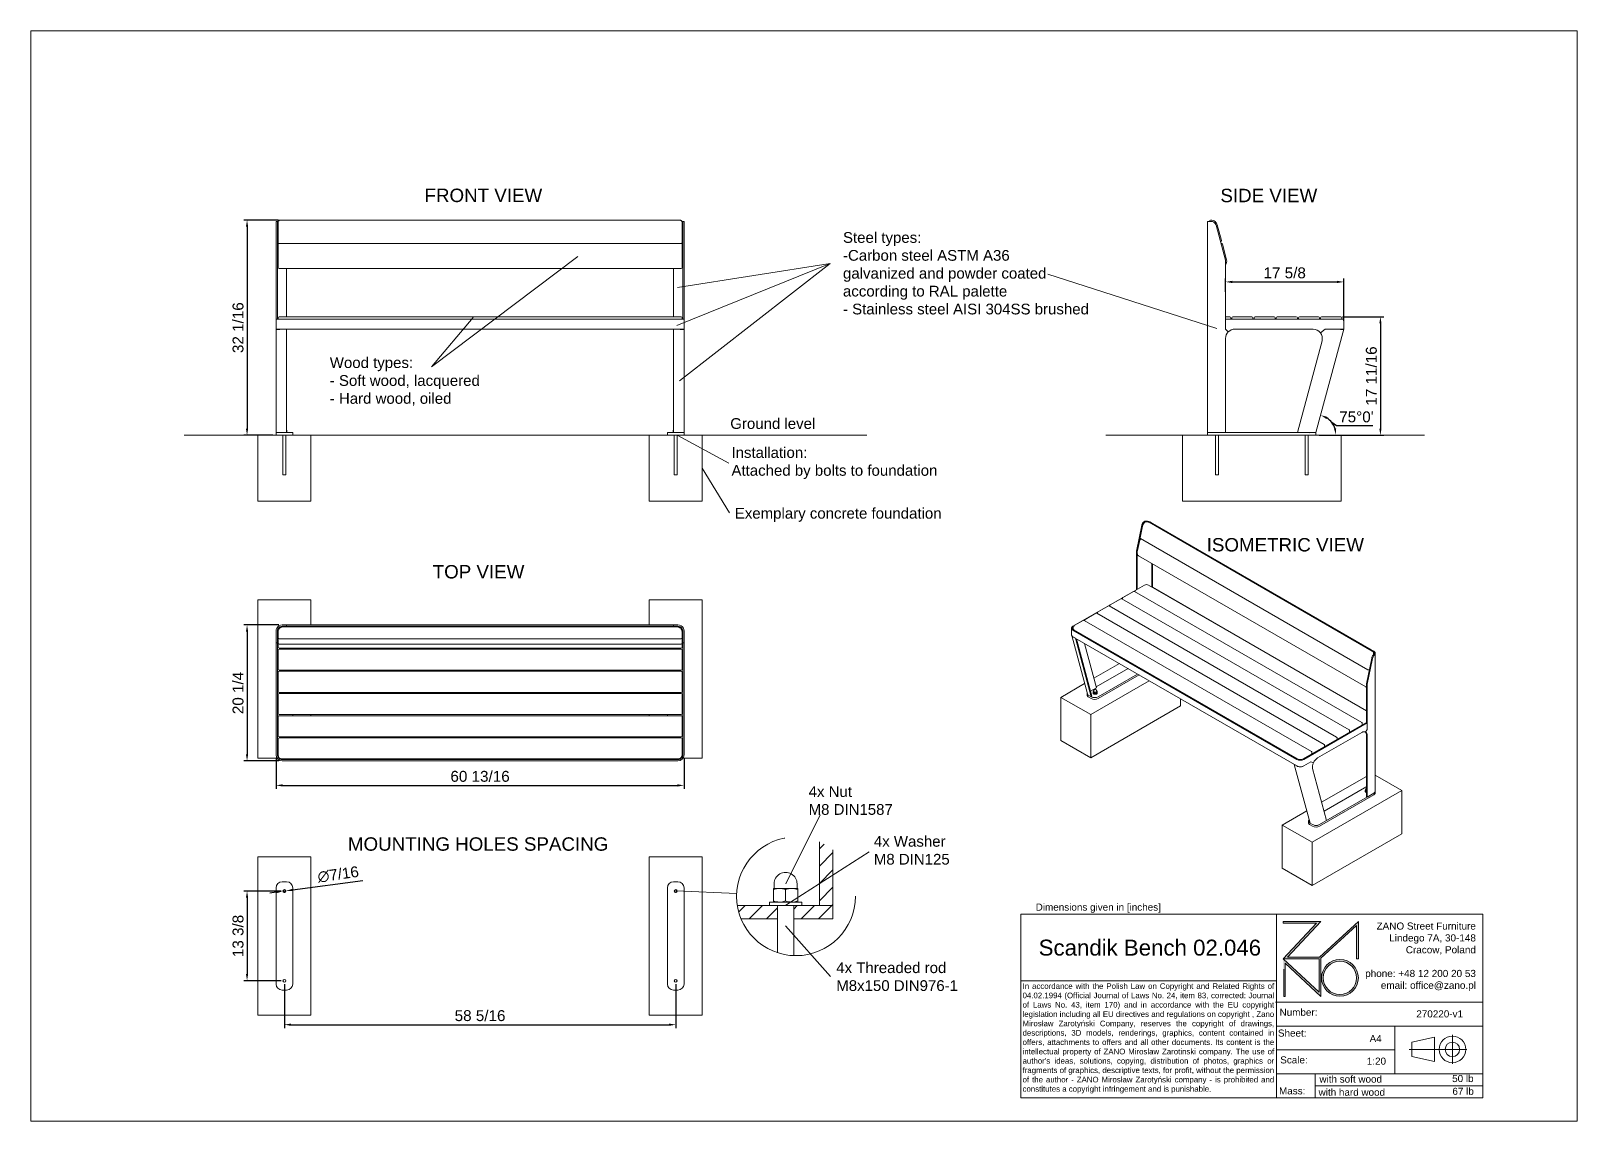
# Paper-space layout 'US' of a CAD drawing. Header units: inches. Extents: x -14.9 to -3.3, y -7.2 to 1.
# The model-space entities are those that its viewports show. They can reach past a viewport. Long polylines and large blocks are cut down to what shows.
import ezdxf

# ---------------------------------------------------------------- set-up
doc = ezdxf.new("R2010")
doc.units = ezdxf.units.IN
doc.linetypes.add('HIDDEN', pattern=[1.905, 1.27, -0.635])
for name, color, linetype, lineweight in [('ZANO_O', 10, 'Continuous', 0), ('ZANO_R', 7, 'Continuous', 0), ('ZANO_R_przerywana', 250, 'HIDDEN', 0), ('ZANO_W', 1, 'Continuous', 0)]:
    doc.layers.add(name, color=color, linetype=linetype, lineweight=lineweight)
doc.layers.add('ZANO_P', color=7, linetype='Continuous', lineweight=0, true_color=0xffffff)
doc.styles.get("Standard").update_dxf_attribs({"font": 'arial.ttf'})
doc.dimstyles.new('amerykanie', dxfattribs={"dimtxt": 50, "dimasz": 50, "dimexe": 0.5, "dimexo": 0.5, "dimgap": 1, "dimtad": 1, "dimdec": 0, "dimzin": 0, "dimlunit": 5, "dimtxsty": 'Standard', "dimcen": 0.09, "dimclrd": 1, "dimclre": 1, "dimclrt": 1, "dimazin": 0, "dimtfac": 1, "dimtdec": 0, "dimtmove": 0, "dimatfit": 3, "dimfxl": 1, "dimtzin": 0, "dimarcsym": 1})

psp = doc.layouts.new('US')

# ---------------------------------------------------------------- texts
at = {"layer": 'ZANO_O', "attachment_point": 1}
for s, insert, char_height, width in [('{\\fArial|b0|i0|c238|p34;FRONT VIEW}', (-11.933, -0.223), 0.1, 1.04774), ('{\\fArial|b0|i0|c238|p34;SIDE VIEW}', (-6.003, -0.224), 0.1, 1.0012), ('\\pxql;Steel types:\\P-Carbon steel ASTM A36\\Pgalvanized and powder coated\\Paccording to RAL palette\\P- Stainless steel AISI 304SS brushed', (-8.815, -0.547), 0.08, 1.93979), ('\\pxql;{\\fArial|b0|i0|c238|p34;Wood types:\\FARIALUNI.TTF|c238;\\P\\fArial|b0|i0|c238|p34;- Soft wood, lacquered\\FARIALUNI.TTF|c238;\\P\\fArial|b0|i0|c238|p34;- Hard wood, oiled}', (-12.639, -1.48), 0.08, 1.37907), ('{\\fArial|b0|i0|c238|p34;Ground level}', (-9.655, -1.934), 0.08, 0.78457), ('\\pxql;{\\fArial|b0|i0|c238|p34;Installation:\\FARIALUNI.TTF|c238;\\P\\fArial|b0|i0|c238|p34;Attached by bolts to foundation}', (-9.646, -2.15), 0.08, 1.81828), ('\\pxql;{\\fArial|b0|i0|c238|p34;Exemplary concrete foundation}', (-9.621, -2.603), 0.08, 1.68642), ('{\\fArial|b0|i0|c238|p34;ISOMETRIC VIEW}', (-6.105, -2.828), 0.1, 1.49258), ('{\\fArial|b0|i0|c238|p34;TOP VIEW}', (-11.872, -3.029), 0.1, 0.86231), ('4x Nut \\PM8 DIN1587', (-9.071, -4.678), 0.08, 0.89262), ('{\\fArial|b0|i0|c238|p34;MOUNTING HOLES SPACING}', (-12.504, -5.059), 0.1, 2.09064), ('4x Washer \\PM8 DIN125', (-8.585, -5.049), 0.08, 0.85429), ('4x Threaded rod \\PM8x150 DIN976-1', (-8.865, -5.991), 0.08, 1.01516)]:
    psp.add_mtext(s, dxfattribs=dict(at, insert=insert, char_height=char_height, width=width))
at = {"layer": 'ZANO_R', "attachment_point": 1}
for s, insert, char_height, width in [('{\\fArial|b0|i0|c238|p34;Dimensions given in [inches]}', (-7.379, -5.553), 0.05269, 1.79436), ('\\pxqr;{\\fArial|b0|i0|c238|p34;ZANO Street Furniture\\FARIALUNI.TTF|c238;\\P\\fArial|b0|i0|c238|p34;Lindego 7A, 30-148\\FARIALUNI.TTF|c238;\\P\\fArial|b0|i0|c238|p34;Cracow, Poland\\FARIALUNI.TTF|c238;\\P\\P\\fArial|b0|i0|c238|p34;phone: +48 12 200 20 53\\FARIALUNI.TTF|c238;\\P\\fArial|b0|i0|c238|p34;email: office@zano.pl}', (-5.149, -5.694), 0.05298, 1.04998), ('\\pxql;Scandik Bench 02.046^I', (-7.357, -5.822), 0.11856, 1.7443), ("\\pxqj;{\\fArial|b0|i0|c238|p34;In accordance with the Polish Law on Copyright and Related Rights of 04.02.1994 (Official Journal of Laws No. 24, item 83, corrected: Journal of Laws No. 43, item 170) and in accordance with the EU copyright legislation including all EU directives and regulations on copyright , Zano Mirosław Zarotyński Company, reserves the copyright of drawings, descriptions, 3D models, renderings, graphics, content contained in offers, attachments to offers and all other documents. Its content is the intellectual property of ZANO Miroslaw Zarotinski company. The use of author's ideas, solutions, copying, distribution of photos, graphics or fragments of graphics, descriptive texts, for profit, without the permission of the author - ZANO Mirosław Zarotyński company - is prohibited and constitutes a copyright infringement and is punishable.}", (-7.477, -6.147), 0.041822, 1.86937), ('{\\fArial|b0|i0|c238|p34;Number:}', (-5.562, -6.337), 0.05269, 0.35585), ('270220-v1', (-4.543, -6.349), 0.0527, 0.49653), ('{\\fArial|b0|i0|c238|p34;Sheet:}', (-5.574, -6.492), 0.05269, 254.32319), ('{\\fArial|b0|i0|c238|p34;A4}', (-4.891, -6.533), 0.05269, 0.18637), ('{\\fArial|b0|i0|c238|p34;Scale:}', (-5.557, -6.692), 0.05269, 254.32319), ('1:20', (-4.912, -6.701), 0.0527, 0.20756), ('{\\fArial|b0|i0|c238|p34;with soft wood}', (-5.265, -6.835), 0.05269, 1.21824), ('50 lb', (-4.276, -6.831), 0.0527, 0.22908), ('{\\fArial|b0|i0|c238|p34;Mass:}', (-5.566, -6.923), 0.05269, 254.32319), ('{\\fArial|b0|i0|c238|p34;with hard wood}', (-5.271, -6.933), 0.05269, 0.89713), ('67 lb', (-4.274, -6.926), 0.0527, 0.22731)]:
    psp.add_mtext(s, dxfattribs=dict(at, insert=insert, char_height=char_height, width=width))

msp = doc.modelspace()

# ---------------------------------------------------------------- blocks, each defined once
blk = doc.blocks.new('*D354')
at = {"layer": 'ZANO_W', "color": 1, "lineweight": -2}
for p, q in [((5.79, 125.21), (0.61, 125.21)), ((1.11, 124.21), (1.11, 94.12)), ((4.93, 93.12), (0.61, 93.12))]:
    blk.add_line(p, q, dxfattribs=at)
at = {"layer": 'ZANO_W', "color": 1}
for points in [[(1.27, 124.21), (0.94, 124.21), (1.11, 125.21)], [(0.94, 94.12), (1.27, 94.12), (1.11, 93.12)]]:
    blk.add_solid(points, dxfattribs=at)
at = {"layer": 'ZANO_W', "color": 1, "insert": (-0.23, 109.17), "char_height": 1.625, "attachment_point": 5, "rotation": 90}
blk.add_mtext('32 1/16', dxfattribs=at)
blk = doc.blocks.new('*D355')
at = {"layer": 'ZANO_W', "color": 1, "lineweight": -2}
for p, q in [((5.43, 44.97), (5.43, 40.42)), ((66.23, 44.97), (66.23, 40.42)), ((6.43, 40.92), (65.23, 40.92))]:
    blk.add_line(p, q, dxfattribs=at)
at = {"layer": 'ZANO_W', "color": 1}
for points in [[(6.43, 41.09), (6.43, 40.75), (5.43, 40.92)], [(65.23, 40.75), (65.23, 41.09), (66.23, 40.92)]]:
    blk.add_solid(points, dxfattribs=at)
at = {"layer": 'ZANO_W', "color": 1, "insert": (35.83, 42.26), "char_height": 1.625, "attachment_point": 5}
blk.add_mtext('60 13/16', dxfattribs=at)
blk = doc.blocks.new('*D356')
at = {"layer": 'ZANO_W', "color": 1, "lineweight": -2}
for p, q in [((5.84, 64.84), (0.61, 64.84)), ((1.11, 63.84), (1.11, 45.56)), ((5.84, 44.56), (0.61, 44.56))]:
    blk.add_line(p, q, dxfattribs=at)
at = {"layer": 'ZANO_W', "color": 1}
for points in [[(1.27, 63.84), (0.94, 63.84), (1.11, 64.84)], [(0.94, 45.56), (1.27, 45.56), (1.11, 44.56)]]:
    blk.add_solid(points, dxfattribs=at)
at = {"layer": 'ZANO_W', "color": 1, "insert": (-0.23, 54.7), "char_height": 1.625, "attachment_point": 5, "rotation": 90}
blk.add_mtext('20 1/4', dxfattribs=at)
blk = doc.blocks.new('*D357')
at = {"layer": 'ZANO_W', "color": 1, "lineweight": -2}
for p, q in [((6.17, 25.17), (0.61, 25.17)), ((1.11, 24.17), (1.11, 12.78)), ((6.17, 11.78), (0.61, 11.78))]:
    blk.add_line(p, q, dxfattribs=at)
at = {"layer": 'ZANO_W', "color": 1}
for points in [[(1.27, 24.17), (0.94, 24.17), (1.11, 25.17)], [(0.94, 12.78), (1.27, 12.78), (1.11, 11.78)]]:
    blk.add_solid(points, dxfattribs=at)
at = {"layer": 'ZANO_W', "color": 1, "insert": (-0.23, 18.47), "char_height": 1.625, "attachment_point": 5, "rotation": 90}
blk.add_mtext('13 3/8', dxfattribs=at)
blk = doc.blocks.new('*D358')
at = {"layer": 'ZANO_W', "color": 1, "lineweight": -2}
for p, q in [((6.67, 11.28), (6.67, 4.74)), ((64.99, 11.28), (64.99, 4.74)), ((7.67, 5.24), (63.99, 5.24))]:
    blk.add_line(p, q, dxfattribs=at)
at = {"layer": 'ZANO_W', "color": 1}
for points in [[(7.67, 5.41), (7.67, 5.07), (6.67, 5.24)], [(63.99, 5.07), (63.99, 5.41), (64.99, 5.24)]]:
    blk.add_solid(points, dxfattribs=at)
at = {"layer": 'ZANO_W', "color": 1, "insert": (35.83, 6.58), "char_height": 1.625, "attachment_point": 5}
blk.add_mtext('58 5/16', dxfattribs=at)
blk = doc.blocks.new('*D359')
at = {"layer": 'ZANO_W', "color": 1, "lineweight": -2}
for p, q in [((164.36, 110.8), (170.5, 110.8)), ((170, 109.8), (170, 94.12)), ((160.9, 93.12), (170.5, 93.12))]:
    blk.add_line(p, q, dxfattribs=at)
at = {"layer": 'ZANO_W', "color": 1}
for points in [[(170.17, 109.8), (169.84, 109.8), (170, 110.8)], [(169.84, 94.12), (170.17, 94.12), (170, 93.12)]]:
    blk.add_solid(points, dxfattribs=at)
at = {"layer": 'ZANO_W', "color": 1, "insert": (168.66, 101.96), "char_height": 1.625, "attachment_point": 5, "rotation": 90}
blk.add_mtext('17 11/16', dxfattribs=at)
blk = doc.blocks.new('*D360')
at = {"layer": 'ZANO_W', "color": 1, "lineweight": -2}
for p, q in [((163.47, 94.52), (162.76, 95.02)), ((168.89, 94.52), (163.47, 94.52))]:
    blk.add_line(p, q, dxfattribs=at)
blk.add_arc((160.3, 93.12), 3.11, 18.5163, 56.4837, dxfattribs=at)
at = {"layer": 'ZANO_W', "color": 1}
for points in [[(162.08, 95.87), (161.94, 95.56), (161.1, 96.13)], [(163.08, 94.08), (163.41, 94.14), (163.4, 93.12)]]:
    blk.add_solid(points, dxfattribs=at)
at = {"layer": 'ZANO_W', "color": 1, "insert": (166.43, 95.86), "char_height": 1.625, "attachment_point": 5}
blk.add_mtext("75%%d0'", dxfattribs=at)
blk = doc.blocks.new('*D361')
at = {"layer": 'ZANO_W', "color": 1, "lineweight": -2}
for p, q in [((146.94, 114.49), (146.94, 116.49)), ((147.94, 115.99), (163.54, 115.99)), ((164.54, 110.2), (164.54, 116.49))]:
    blk.add_line(p, q, dxfattribs=at)
at = {"layer": 'ZANO_W', "color": 1}
for points in [[(147.94, 116.16), (147.94, 115.82), (146.94, 115.99)], [(163.54, 115.82), (163.54, 116.16), (164.54, 115.99)]]:
    blk.add_solid(points, dxfattribs=at)
at = {"layer": 'ZANO_W', "color": 1, "insert": (155.74, 117.33), "char_height": 1.625, "attachment_point": 5}
blk.add_mtext('17 5/8', dxfattribs=at)
blk = doc.blocks.new('*D362')
at = {"layer": 'ZANO_O', "color": 1, "lineweight": -2}
for p, q in [((7.88, 25.33), (18.34, 26.74)), ((5.47, 25), (4.48, 24.87)), ((6.46, 25.14), (6.89, 25.19))]:
    blk.add_line(p, q, dxfattribs=at)
at = {"layer": 'ZANO_O', "color": 1}
for points in [[(7.86, 25.49), (7.9, 25.16), (6.89, 25.19)], [(5.49, 24.84), (5.45, 25.17), (6.46, 25.14)]]:
    blk.add_solid(points, dxfattribs=at)
at = {"layer": 'ZANO_O', "color": 1, "insert": (14.69, 27.64), "char_height": 1.625, "attachment_point": 5, "rotation": 7.706}
blk.add_mtext('∅7/16', dxfattribs=at)

# ---------------------------------------------------------------- dimensions: what is measured, and where the dimension line sits
at = {"layer": 'ZANO_O'}
dim = msp.add_diameter_dim_2p(p1=(6.4596, 25.13686), p2=(6.88881, 25.19494), dimstyle='amerykanie', override={"dimtxt": 1.625, "dimasz": 1, "dimgap": 0.5, "dimdec": 4, "dimaunit": 1, "dimadec": 1, "dimtdec": 4, "dimtmove": 1, "dimfrac": 2}, dxfattribs=at)
dim.commit()
dim.dimension.update_dxf_attribs({"geometry": '*D362', "text_midpoint": (14.8744, 26.27548), "dimtype": 163})
at = {"layer": 'ZANO_W'}
for base, p1, p2, picture, middle in [((1.10749, 93.12327), (6.29468, 125.20988), (5.4339, 93.12327), '*D354', (-0.23328, 109.16658)), ((170.0022, 93.12327), (163.85652, 110.80254), (160.40139, 93.12327), '*D359', (168.66199, 101.96291)), ((1.10749, 44.56205), (6.33952, 64.84148), (6.33952, 44.56205), '*D356', (-0.23273, 54.70177)), ((1.10749, 11.77848), (6.6742, 25.1659), (6.6742, 11.77848), '*D357', (-0.23328, 18.47219))]:
    dim = msp.add_linear_dim(base=base, p1=p1, p2=p2, angle=90, dimstyle='amerykanie', override={"dimtxt": 1.625, "dimasz": 1, "dimgap": 0.5, "dimdec": 4, "dimaunit": 1, "dimadec": 1, "dimtdec": 4, "dimtmove": 1, "dimfrac": 2}, dxfattribs=at)
    dim.commit()
    dim.dimension.update_dxf_attribs({"geometry": picture, "text_midpoint": middle})
for base, p1, p2, picture, middle in [((164.53574, 115.9891), (146.93522, 113.98661), (164.53574, 109.70005), '*D361', (155.73548, 117.32932)), ((66.22853, 40.92035), (5.4339, 45.4691), (66.22853, 45.4691), '*D355', (35.83121, 42.26112)), ((64.98823, 5.23988), (6.6742, 11.77848), (64.98823, 11.77848), '*D358', (35.83121, 6.58009))]:
    dim = msp.add_linear_dim(base=base, p1=p1, p2=p2, dimstyle='amerykanie', override={"dimtxt": 1.625, "dimasz": 1, "dimgap": 0.5, "dimdec": 4, "dimaunit": 1, "dimadec": 1, "dimtdec": 4, "dimtmove": 1, "dimfrac": 2}, dxfattribs=at)
    dim.commit()
    dim.dimension.update_dxf_attribs({"geometry": picture, "text_midpoint": middle})
dim = msp.add_angular_dim_2l(base=(162.29357, 95.50403), line1=((176.57769, 93.12327), (129.06355, 93.12327)), line2=((164.53716, 108.95193), (160.40139, 93.51702)), dimstyle='amerykanie', override={"dimtxt": 1.625, "dimasz": 1, "dimgap": 0.5, "dimdec": 4, "dimaunit": 1, "dimadec": 1, "dimtdec": 4, "dimtmove": 1, "dimfrac": 2}, dxfattribs=at)
dim.commit()
dim.dimension.update_dxf_attribs({"geometry": '*D360', "text_midpoint": (166.43097, 95.86439), "dimtype": 162})

# ---------------------------------------------------------------- linework, layer by layer
at = {"layer": 'ZANO_R'}
for p, q in [((5.4339, 124.43315), (5.4339, 124.90326)), ((5.4339, 124.43315), (5.4339, 119.23903)), ((5.5307, 125.01683), (5.75956, 125.01683)), ((5.63077, 124.90326), (5.63077, 124.43315)), ((5.63077, 124.43315), (5.63077, 119.23903)), ((5.72921, 124.43952), (5.72921, 124.85947)), ((5.72921, 122.11646), (5.72921, 124.43952)), ((65.36775, 125.20988), (6.29468, 125.20988)), ((65.90287, 125.01683), (66.13172, 125.01683)), ((65.93322, 124.43952), (65.93322, 124.85947)), ((65.93322, 122.11646), (65.93322, 124.43952)), ((66.03166, 124.43315), (66.03166, 124.90326)), ((66.03166, 124.43315), (66.03166, 119.23903)), ((66.22853, 124.90326), (66.22853, 124.43315)), ((66.22853, 124.43315), (66.22853, 119.23903)), ((144.25773, 125.01683), (144.25773, 93.51702)), ((144.25773, 125.01683), (144.75596, 125.01683)), ((144.55298, 125.01683), (144.55298, 125.05213)), ((145.51663, 124.43315), (146.90839, 119.23903)), ((145.6817, 124.48029), (146.30416, 122.15722)), ((5.72921, 121.8779), (5.72921, 122.11646)), ((5.72921, 121.58399), (5.72921, 119.26397)), ((65.77572, 121.74149), (5.88671, 121.74149)), ((65.93322, 121.8779), (65.93322, 122.11646)), ((65.93322, 121.58399), (65.93322, 119.26397)), ((146.19279, 121.96432), (146.17913, 121.96066)), ((146.25394, 121.73612), (146.24027, 121.73246)), ((147.06848, 119.30474), (146.44684, 121.62475)), ((5.4339, 119.03521), (5.4339, 119.23903)), ((5.4339, 119.03521), (5.4339, 110.44817)), ((5.63077, 119.23903), (5.63077, 119.03521)), ((5.63077, 119.03521), (5.63077, 110.44817)), ((5.72921, 119.26397), (5.72921, 118.25127)), ((5.72921, 118.25127), (5.72921, 118.15955)), ((5.88671, 118.00205), (65.77572, 118.00205)), ((7.00889, 118.00205), (7.00889, 110.80254)), ((64.65354, 118.00205), (64.65354, 110.80254)), ((65.93322, 119.26397), (65.93322, 118.25127)), ((65.93322, 118.25127), (65.93322, 118.15955)), ((66.03166, 119.03521), (66.03166, 119.23903)), ((66.03166, 119.03521), (66.03166, 110.44817)), ((66.22853, 119.23903), (66.22853, 119.03521)), ((66.22853, 119.03521), (66.22853, 110.44817)), ((146.93522, 119.03521), (146.93522, 108.938)), ((5.72921, 110.44817), (5.72921, 110.64504)), ((5.88671, 110.80254), (6.33952, 110.80254)), ((6.33952, 110.80254), (65.32291, 110.80254)), ((65.77572, 110.80254), (65.32291, 110.80254)), ((65.93322, 110.44817), (65.93322, 110.64504)), ((147.54553, 110.80254), (146.93522, 110.80254)), ((147.70303, 110.44817), (147.70303, 110.64504)), ((147.86053, 110.44817), (147.86053, 110.64504)), ((148.01802, 110.80254), (150.85301, 110.80254)), ((151.01051, 110.64504), (151.01051, 110.44817)), ((151.16801, 110.44817), (151.16801, 110.64504)), ((151.32551, 110.80254), (154.16049, 110.80254)), ((154.31798, 110.64504), (154.31798, 110.44817)), ((154.47549, 110.44817), (154.47549, 110.64504)), ((154.63299, 110.80254), (157.46797, 110.80254)), ((157.62547, 110.64504), (157.62547, 110.44817)), ((157.78297, 110.44817), (157.78297, 110.64504)), ((157.94046, 110.80254), (160.77545, 110.80254)), ((160.93294, 110.64504), (160.93294, 110.44817)), ((161.09045, 110.44817), (161.09045, 110.64504)), ((161.24795, 110.80254), (163.63012, 110.80254)), ((163.63012, 110.80254), (164.08293, 110.80254)), ((164.24043, 110.64504), (164.24043, 110.44817)), ((5.4339, 108.95193), (5.4339, 110.44817)), ((6.33952, 110.44817), (5.4339, 110.44817)), ((5.4339, 108.95193), (6.33952, 108.95193)), ((5.4339, 93.51702), (5.4339, 108.95193)), ((6.33952, 110.44817), (65.32291, 110.44817)), ((6.33952, 108.95193), (7.00889, 108.95193)), ((64.65354, 108.95193), (7.00889, 108.95193)), ((7.00889, 108.95193), (7.00889, 93.51702)), ((64.65354, 108.95193), (64.65354, 93.51702)), ((65.32291, 108.95193), (64.65354, 108.95193)), ((65.32291, 110.44817), (66.22853, 110.44817)), ((66.22853, 108.95193), (65.32291, 108.95193)), ((66.22853, 108.95193), (66.22853, 110.44817)), ((66.22853, 108.95193), (66.22853, 93.51702)), ((146.93522, 108.95193), (146.93522, 110.44817)), ((146.93522, 110.44817), (163.63012, 110.44817)), ((147.33886, 108.54828), (146.93522, 108.95193)), ((147.33193, 108.5413), (146.93522, 108.938)), ((159.96955, 108.95193), (148.31334, 108.95193)), ((164.53716, 108.95193), (160.40139, 93.51702)), ((161.06256, 108.41275), (161.76523, 108.95193)), ((161.76555, 108.95193), (161.06289, 108.41275)), ((163.5996, 108.95193), (161.76523, 108.95193)), ((163.63012, 108.95193), (161.76555, 108.95193)), ((164.53574, 110.44817), (163.63012, 110.44817)), ((163.63012, 108.95193), (164.53574, 108.95193)), ((164.53574, 108.95193), (164.53574, 110.44817)), ((146.93522, 107.57381), (146.93522, 93.51702)), ((161.30039, 107.21713), (157.62945, 93.51702)), ((-8.27664, 93.12327), (93.45514, 93.12327)), ((2.73673, 93.12327), (10.61168, 93.12327)), ((10.61168, 93.12327), (2.73673, 93.12327)), ((5.4339, 93.51702), (5.4339, 93.12327)), ((6.33952, 93.51702), (5.4339, 93.51702)), ((7.00889, 93.51702), (6.33952, 93.51702)), ((6.89076, 93.12327), (6.45764, 93.12327)), ((6.89076, 93.12327), (6.45764, 93.12327)), ((7.03793, 93.88263), (7.00889, 93.8994)), ((7.00889, 93.89614), (7.03793, 93.88263)), ((7.00889, 93.60714), (7.03793, 93.6239)), ((7.03793, 93.6239), (7.00889, 93.6106)), ((7.00889, 93.59577), (7.06795, 93.59577)), ((7.9145, 93.51702), (7.00889, 93.51702)), ((7.03793, 93.88263), (7.03793, 93.6239)), ((7.06795, 93.51702), (7.06795, 93.59577)), ((7.9145, 93.12327), (7.9145, 93.51702)), ((61.05075, 93.12327), (68.9257, 93.12327)), ((68.9257, 93.12327), (61.05075, 93.12327)), ((63.74792, 93.51702), (63.74792, 93.12327)), ((64.65354, 93.51702), (63.74792, 93.51702)), ((64.59448, 93.59577), (64.59448, 93.51702)), ((64.59448, 93.59577), (64.65354, 93.59577)), ((64.65354, 93.8994), (64.6245, 93.88263)), ((64.6245, 93.88263), (64.65354, 93.89594)), ((64.6245, 93.88263), (64.6245, 93.6239)), ((64.6245, 93.6239), (64.65354, 93.60714)), ((64.65354, 93.61039), (64.6245, 93.6239)), ((64.65354, 93.51702), (65.32291, 93.51702)), ((65.20479, 93.12327), (64.77166, 93.12327)), ((65.20479, 93.12327), (64.77166, 93.12327)), ((66.22853, 93.51702), (65.32291, 93.51702)), ((66.22853, 93.12327), (66.22853, 93.51702)), ((176.57769, 93.12327), (129.06355, 93.12327)), ((140.51714, 93.12327), (164.14199, 93.12327)), ((164.14199, 93.12327), (140.51714, 93.12327)), ((145.16335, 93.51702), (144.25773, 93.51702)), ((144.25773, 93.12327), (144.25773, 93.51702)), ((146.93522, 93.51702), (145.16335, 93.51702)), ((145.16335, 93.51702), (159.49577, 93.51702)), ((145.85241, 93.12327), (145.41929, 93.12327)), ((157.62945, 93.51702), (159.46382, 93.51702)), ((159.23983, 93.12327), (158.80671, 93.12327)), ((159.53596, 93.51038), (159.46382, 93.51702)), ((160.40139, 93.51702), (159.49577, 93.51702)), ((160.40139, 93.12327), (160.40139, 93.51702)), ((134.43442, 79.7), (133.64712, 75.85253)), ((134.54579, 79.6357), (133.75849, 75.78823)), ((134.5598, 79.57732), (134.20769, 77.85654)), ((135.0937, 80.22679), (135.04894, 80.22333)), ((168.7761, 60.95131), (135.52142, 80.14882)), ((135.65885, 80.19664), (136.0375, 79.97805)), ((136.0375, 79.97805), (135.92738, 79.91447)), ((136.0375, 79.97805), (168.64625, 61.15342)), ((134.12698, 77.46213), (133.77532, 75.74361)), ((134.44574, 77.61963), (134.21782, 77.55858)), ((134.26814, 77.72216), (168.14648, 58.16461)), ((133.63194, 75.71062), (133.63194, 70.10129)), ((133.74331, 75.64633), (133.74331, 70.14393)), ((133.95686, 75.15737), (167.8352, 55.59982)), ((135.92614, 74.02053), (135.92614, 70.50396)), ((136.0375, 73.95624), (136.0375, 70.46132)), ((133.63194, 70.10129), (124.18788, 64.64935)), ((133.21257, 69.83754), (131.60886, 68.91173)), ((167.2169, 50.27999), (133.33856, 69.83754)), ((133.41685, 69.84853), (133.36818, 69.82043)), ((133.41685, 69.88271), (133.41685, 69.79234)), ((134.82741, 70.76977), (133.47985, 69.99184)), ((133.63194, 70.10129), (133.65069, 70.09046)), ((167.91121, 52.03937), (135.4657, 70.76977)), ((136.0375, 70.46132), (136.01875, 70.45049)), ((136.0375, 70.46132), (167.91121, 52.06102)), ((129.47058, 67.67733), (127.86687, 66.75153)), ((163.47491, 48.11978), (129.59657, 67.67733)), ((129.67486, 67.68833), (129.62619, 67.66023)), ((129.67486, 67.72251), (129.67486, 67.63214)), ((131.34157, 68.75743), (129.73787, 67.83163)), ((165.3459, 49.19988), (131.46756, 68.75743)), ((131.54586, 68.76843), (131.49718, 68.74033)), ((131.54585, 68.80261), (131.54585, 68.71224)), ((6.33952, 64.84148), (7.00889, 64.84148)), ((6.33952, 64.64461), (7.00889, 64.64461)), ((6.33952, 64.54617), (6.43576, 64.54617)), ((6.43795, 64.54623), (65.22447, 64.54623)), ((7.00889, 64.84148), (7.00889, 64.64461)), ((7.00889, 64.84148), (64.65354, 64.84148)), ((7.00889, 64.64461), (64.65354, 64.64461)), ((10.61168, 64.54623), (10.61168, 64.64461)), ((61.05075, 64.64461), (61.05075, 64.54623)), ((64.65354, 64.84148), (64.65354, 64.64461)), ((65.32291, 64.84148), (64.65354, 64.84148)), ((65.32291, 64.64461), (64.65354, 64.64461)), ((65.22667, 64.54617), (65.32291, 64.54617)), ((125.72859, 65.51713), (124.38104, 64.7392)), ((159.73292, 45.95958), (125.85458, 65.51713)), ((125.93287, 65.52812), (125.88421, 65.50003)), ((125.93287, 65.56231), (125.93287, 65.47193)), ((127.59959, 66.59723), (125.99588, 65.67143)), ((161.60392, 47.03968), (127.72558, 66.59723)), ((127.80387, 66.60823), (127.7552, 66.58013)), ((127.80387, 66.64241), (127.80387, 66.55204)), ((5.4339, 63.58259), (5.4339, 63.93586)), ((5.4339, 63.58259), (5.4339, 62.19083)), ((5.63077, 63.93586), (5.63077, 63.58259)), ((5.63077, 63.58259), (5.63077, 62.19083)), ((5.72921, 63.56965), (5.72921, 63.83749)), ((5.72921, 62.94718), (5.72921, 63.56965)), ((5.72921, 62.94718), (5.72921, 62.80451)), ((5.72921, 62.80451), (5.72921, 62.18286)), ((5.88671, 62.78969), (65.77572, 62.78969)), ((65.93322, 63.56965), (65.93322, 63.83749)), ((65.93322, 62.94718), (65.93322, 63.56965)), ((65.93322, 62.94718), (65.93322, 62.80451)), ((65.93322, 62.80451), (65.93322, 62.18286)), ((66.03166, 63.58259), (66.03166, 63.93586)), ((66.03166, 63.58259), (66.03166, 62.19083)), ((66.22853, 63.93586), (66.22853, 63.58259)), ((66.22853, 63.58259), (66.22853, 62.19083)), ((123.97568, 64.3536), (123.97568, 63.37621)), ((123.99713, 63.27518), (126.32817, 54.57495)), ((124.18707, 63.08), (124.56573, 62.86141)), ((124.18788, 64.05786), (157.55393, 44.79605)), ((157.55393, 43.81866), (124.18788, 63.08047)), ((124.21193, 64.48221), (124.21193, 64.18719)), ((124.29925, 64.12215), (157.66529, 44.86034)), ((124.56653, 62.86188), (124.56573, 62.86141)), ((124.56573, 62.86141), (126.90528, 54.12942)), ((124.72292, 62.77159), (127.01285, 54.22481)), ((5.4339, 62.16399), (5.4339, 62.19083)), ((5.4339, 62.16399), (5.4339, 45.4691)), ((5.63077, 62.16399), (5.4339, 62.16399)), ((5.63077, 62.19083), (5.63077, 62.16399)), ((5.63077, 62.16399), (5.63077, 45.4691)), ((5.72921, 62.18286), (5.72921, 62.15469)), ((5.72921, 62.15469), (5.72921, 61.55369)), ((5.72921, 58.24621), (5.72921, 61.08119)), ((5.88671, 61.99719), (65.77572, 61.99719)), ((65.77572, 61.39619), (5.88671, 61.39619)), ((5.88671, 61.23869), (65.77572, 61.23869)), ((7.9145, 61.23869), (7.9145, 61.39619)), ((10.61168, 61.23869), (10.61168, 61.39619)), ((61.05075, 61.39619), (61.05075, 61.23869)), ((63.74792, 61.39619), (63.74792, 61.23869)), ((65.93322, 62.18286), (65.93322, 62.15469)), ((65.93322, 62.15469), (65.93322, 61.55369)), ((65.93322, 58.24621), (65.93322, 61.08119)), ((66.03166, 62.16399), (66.03166, 62.19083)), ((66.03166, 62.16399), (66.03166, 45.4691)), ((66.22853, 62.16399), (66.03166, 62.16399)), ((66.22853, 62.19083), (66.22853, 62.16399)), ((66.22853, 62.16399), (66.22853, 45.4691)), ((125.92772, 62.07608), (127.69374, 55.48467)), ((168.71369, 59.91099), (167.92639, 56.06352)), ((168.64625, 61.15342), (168.53612, 61.08985)), ((169.0249, 60.93483), (168.64625, 61.15342)), ((168.91353, 60.87054), (168.79841, 60.93699)), ((168.96827, 60.40516), (168.96827, 60.65396)), ((169.2371, 40.06238), (169.2371, 60.63909)), ((5.72921, 54.93873), (5.72921, 57.77371)), ((65.77572, 58.08871), (5.88671, 58.08871)), ((5.88671, 57.93121), (65.77572, 57.93121)), ((7.9145, 57.93121), (7.9145, 58.08871)), ((10.61168, 57.93121), (10.61168, 58.08871)), ((61.05075, 58.08871), (61.05075, 57.93121)), ((63.74792, 58.08871), (63.74792, 57.93121)), ((65.93322, 54.93873), (65.93322, 57.77371)), ((132.4083, 58.33492), (127.6639, 55.59603)), ((168.82506, 59.8467), (168.03776, 55.99923)), ((168.24207, 58.15202), (168.36023, 58.18367)), ((127.69374, 55.48467), (126.81172, 54.97549)), ((127.92987, 54.12942), (133.81155, 57.52484)), ((127.92987, 53.87221), (134.03432, 57.39624)), ((167.91121, 55.92162), (167.91121, 50.31228)), ((168.02258, 55.85733), (168.02258, 49.26151)), ((5.72921, 51.63124), (5.72921, 54.46623)), ((65.77572, 54.78123), (5.88671, 54.78123)), ((5.88671, 54.62372), (65.77572, 54.62372)), ((7.9145, 54.62372), (7.9145, 54.78123)), ((10.61168, 54.62372), (10.61168, 54.78123)), ((61.05075, 54.78123), (61.05075, 54.62372)), ((63.74792, 54.78123), (63.74792, 54.62372)), ((65.93322, 51.63124), (65.93322, 54.46623)), ((126.31442, 54.62626), (126.31442, 54.38654)), ((126.90528, 54.12942), (126.52662, 54.34801)), ((126.90528, 53.87221), (126.52662, 54.0908)), ((126.90528, 54.12942), (127.01285, 54.22481)), ((127.18053, 54.7402), (127.18053, 54.68876)), ((127.21446, 54.88411), (127.21446, 54.7151)), ((127.25928, 54.99717), (127.25212, 54.98362)), ((127.25928, 54.99659), (127.25212, 54.98362)), ((127.25928, 55.01027), (127.25928, 54.9524)), ((127.42022, 54.76533), (127.42022, 54.59632)), ((127.70128, 54.80881), (127.70128, 54.63979)), ((127.73178, 54.95239), (127.73178, 55.01027)), ((127.7766, 54.97106), (127.7766, 54.80205)), ((127.81053, 54.68876), (127.81053, 54.7402)), ((5.72921, 48.32377), (5.72921, 51.15875)), ((65.77572, 51.47375), (5.88671, 51.47375)), ((5.88671, 51.31625), (65.77572, 51.31625)), ((7.9145, 51.31625), (7.9145, 51.47375)), ((10.61168, 51.31625), (10.61168, 51.47375)), ((61.05075, 51.47375), (61.05075, 51.31625)), ((63.74792, 51.47375), (63.74792, 51.31625)), ((65.93322, 48.32377), (65.93322, 51.15875)), ((167.91121, 50.31228), (158.46715, 44.86035)), ((168.02258, 50.24799), (158.57852, 44.79605)), ((160.64925, 45.01407), (167.243, 48.82056)), ((165.40891, 48.86774), (165.40891, 49.09076)), ((167.2799, 49.94784), (167.2799, 50.17086)), ((167.7902, 48.87741), (167.79817, 48.87282)), ((167.79424, 48.87511), (168.02258, 49.2706)), ((167.79817, 48.87282), (168.02258, 49.26151)), ((168.02258, 50.24799), (167.91121, 50.31228)), ((167.91121, 48.43466), (167.91121, 39.25231)), ((168.01864, 49.26378), (168.02258, 49.26151)), ((168.02258, 49.2706), (168.02258, 50.24799)), ((5.72921, 45.4691), (5.72921, 47.85127)), ((65.77572, 48.16627), (5.88671, 48.16627)), ((5.88671, 48.00876), (65.77572, 48.00876)), ((7.00889, 48.00876), (7.00889, 48.16627)), ((10.61168, 48.00876), (10.61168, 48.16627)), ((61.05075, 48.16627), (61.05075, 48.00876)), ((64.65354, 48.00876), (64.65354, 48.16627)), ((65.93322, 45.4691), (65.93322, 47.85127)), ((161.66692, 46.70753), (161.66692, 46.93056)), ((163.53791, 47.78763), (163.53791, 48.01066)), ((168.02258, 48.37037), (168.02258, 39.18801)), ((65.32291, 44.85879), (6.33952, 44.85879)), ((6.33952, 44.76588), (7.00889, 44.76588)), ((6.33952, 44.76035), (65.32291, 44.76035)), ((6.33952, 44.56348), (65.32291, 44.56348)), ((6.33952, 44.56205), (7.00889, 44.56205)), ((7.00889, 44.76588), (7.00889, 44.85879)), ((7.00889, 44.76588), (7.00889, 44.76035)), ((7.00889, 44.56348), (7.00889, 44.56205)), ((64.65354, 44.76588), (64.65354, 44.85879)), ((64.65354, 44.76035), (64.65354, 44.76588)), ((64.65354, 44.76588), (65.32291, 44.76588)), ((64.65354, 44.56205), (64.65354, 44.56348)), ((65.32291, 44.56205), (64.65354, 44.56205)), ((157.17447, 44.03679), (157.17528, 44.03725)), ((157.55312, 43.81819), (157.17447, 44.03679)), ((157.17447, 44.03679), (159.51402, 35.30479)), ((158.57852, 43.81866), (159.63328, 44.42756)), ((158.59578, 43.82863), (159.62432, 44.42239)), ((160.02757, 44.29786), (159.62432, 44.42239)), ((159.63328, 44.42756), (160.03076, 44.30482)), ((159.79593, 45.62743), (159.79593, 45.85046)), ((160.02757, 44.29786), (159.99799, 44.31494)), ((159.89641, 43.44624), (161.97301, 35.69567)), ((160.91726, 35.0862), (169.0249, 39.76664)), ((160.91726, 34.82899), (169.0249, 39.50943)), ((167.62165, 40.57672), (161.59707, 37.0988)), ((167.74099, 40.06882), (167.74099, 40.01738)), ((167.77492, 40.21273), (167.77492, 40.04372)), ((167.81974, 40.32579), (167.81258, 40.31224)), ((167.81974, 40.32521), (167.81258, 40.31224)), ((167.81974, 40.33889), (167.81974, 40.28102)), ((167.8778, 40.17172), (167.91121, 40.15)), ((167.91121, 39.95137), (167.8778, 39.96595)), ((168.02258, 39.18801), (167.91121, 39.25231)), ((168.02258, 39.18801), (169.0249, 39.76664)), ((169.2371, 39.80517), (169.2371, 40.06238)), ((159.30182, 35.60053), (159.30182, 35.34333)), ((159.51402, 35.30479), (159.89267, 35.0862)), ((159.89267, 34.82899), (159.51402, 35.04758)), ((161.97301, 35.69567), (160.93533, 35.09663)), ((86.39298, 32.5142), (86.39298, 23.02208)), ((86.39298, 31.47832), (87.09272, 32.17806)), ((86.39298, 28.89587), (88.40597, 30.90886)), ((88.40597, 31.31654), (88.40597, 23.02208)), ((86.39298, 26.31342), (88.40597, 28.32641)), ((5.4339, 11.30598), (5.4339, 25.6384)), ((6.33952, 26.54402), (7.00889, 26.54402)), ((7.9145, 25.6384), (7.9145, 11.30598)), ((63.74792, 11.30598), (63.74792, 25.6384)), ((64.65354, 26.54402), (65.32291, 26.54402)), ((66.22853, 25.6384), (66.22853, 11.30598)), ((79.54881, 25.3765), (79.54881, 25.53832)), ((80.45465, 25.53832), (79.54881, 25.53832)), ((79.54881, 25.3765), (79.99261, 25.4939)), ((79.54881, 25.3765), (79.54881, 23.68714)), ((79.64947, 26.24286), (79.64947, 25.58864)), ((79.99261, 25.4939), (80.45465, 25.53832)), ((82.26635, 25.53832), (80.45465, 25.53832)), ((81.36051, 25.3765), (81.8043, 25.4939)), ((81.36051, 25.3765), (81.36051, 23.68714)), ((81.8043, 25.4939), (82.26635, 25.53832)), ((83.1722, 25.53832), (82.26635, 25.53832)), ((83.07154, 25.58864), (83.07154, 26.24286)), ((83.1722, 25.3765), (83.1722, 25.53832)), ((83.1722, 25.3765), (83.1722, 23.68714)), ((86.39298, 23.73097), (88.40597, 25.74396)), ((78.94491, 23.52533), (78.94491, 23.02208)), ((83.77609, 23.52533), (78.94491, 23.52533)), ((79.54881, 23.52533), (79.54881, 23.68714)), ((80.91671, 23.56974), (80.45465, 23.52533)), ((81.36051, 23.68714), (80.91671, 23.56974)), ((82.72839, 23.56974), (82.26635, 23.52533)), ((83.1722, 23.68714), (82.72839, 23.56974)), ((83.1722, 23.52533), (83.1722, 23.68714)), ((83.77609, 23.02208), (83.77609, 23.52533)), ((88.26654, 23.02208), (88.40597, 23.1615)), ((74.17284, 23.02659), (80.15271, 23.02208)), ((74.38122, 22.04902), (75.35858, 23.02637)), ((80.15271, 21.00909), (74.69653, 21.00909)), ((75.92375, 21.00909), (77.93872, 23.02406)), ((78.5062, 21.00909), (80.15271, 22.6556)), ((83.77609, 23.02208), (78.94491, 23.02208)), ((80.15271, 21.00909), (80.15271, 23.02208)), ((80.15271, 23.02208), (80.15271, 15.97488)), ((82.5683, 21.00909), (82.5683, 23.02208)), ((82.5683, 23.02208), (88.40597, 23.02208)), ((82.5683, 23.02208), (82.5683, 15.53916)), ((82.5683, 22.48874), (83.10164, 23.02208)), ((88.40597, 21.00909), (82.5683, 21.00909)), ((83.6711, 21.00909), (85.68409, 23.02208)), ((86.25355, 21.00909), (88.26654, 23.02208)), ((88.40597, 23.02208), (86.39298, 23.02208)), ((7.00889, 10.40036), (6.33952, 10.40036)), ((65.32291, 10.40036), (64.65354, 10.40036))]:
    msp.add_line(p, q, dxfattribs=at)
at = {"layer": 'ZANO_R', "flags": 128}
for points in [[(6.29348, 125.20982), (6.2504, 125.20979), (6.1697, 125.20849), (6.08893, 125.204), (6.00558, 125.19249), (5.93976, 125.17467), (5.88465, 125.14997), (5.83699, 125.11726), (5.79746, 125.07709), (5.76484, 125.02647), (5.74436, 124.97424), (5.73296, 124.91946), (5.7293, 124.85947)], [(65.93225, 124.8601), (65.93276, 124.88107), (65.92547, 124.94383), (65.90962, 124.99927), (65.8846, 125.04955), (65.84708, 125.09724), (65.80268, 125.13452), (65.75183, 125.16301), (65.69598, 125.18311), (65.63249, 125.19687), (65.55457, 125.20548), (65.46822, 125.20911), (65.38286, 125.2099), (65.36501, 125.20987)], [(66.03166, 124.90326), (66.0268, 124.94683), (66.01059, 124.98068), (65.98288, 125.0026), (65.94195, 125.01436), (65.90287, 125.01683)], [(5.4339, 108.95193), (5.44675, 108.93775), (5.48642, 108.92433), (5.54955, 108.91355), (5.6379, 108.90586), (5.744, 108.90265), (5.87079, 108.90459), (6.00753, 108.91224), (6.15805, 108.92658), (6.33952, 108.95193)], [(65.32291, 108.95193), (65.47494, 108.93008), (65.62685, 108.91445), (65.76575, 108.90562), (65.89553, 108.90259), (66.00519, 108.90487), (66.09779, 108.91179), (66.16549, 108.92201), (66.21016, 108.93506), (66.22853, 108.95193)], [(163.5996, 108.95193), (163.75319, 108.93775), (163.90686, 108.92433), (164.04777, 108.91355), (164.18007, 108.90586), (164.29274, 108.90265), (164.38913, 108.90459), (164.46125, 108.91224), (164.51136, 108.92658), (164.53716, 108.95193)], [(163.5996, 108.95193), (163.72235, 108.94625), (163.84513, 108.94136), (163.9577, 108.93842), (164.06333, 108.93813), (164.15322, 108.94126), (164.23003, 108.94869), (164.25012, 108.95193)], [(135.52127, 80.14865), (135.51796, 80.15081), (135.45686, 80.18094), (135.3905, 80.20511), (135.31967, 80.22272), (135.24611, 80.23278), (135.17039, 80.2344), (135.09597, 80.22677), (135.02312, 80.20954), (134.95515, 80.18314), (134.89304, 80.14867), (134.83523, 80.1053), (134.7849, 80.05569), (134.74012, 79.99892), (134.72969, 79.98183)], [(133.77532, 75.74361), (133.76744, 75.70011), (133.75847, 75.61974), (133.75736, 75.54135), (133.76452, 75.46591), (133.78026, 75.3947), (133.80458, 75.32919), (133.837, 75.2709), (133.87659, 75.22104), (133.92214, 75.18029), (133.95872, 75.15747)], [(7.67797, 64.54617), (7.64926, 64.57623), (7.57265, 64.64461)], [(64.08978, 64.64461), (64.01317, 64.57623), (63.98446, 64.54617)], [(124.18788, 64.05786), (124.12539, 64.09899), (124.07275, 64.14448), (124.03083, 64.19355), (124.00037, 64.24535), (123.98188, 64.29901), (123.97568, 64.3536), (123.98188, 64.40819), (124.00036, 64.46185), (124.03083, 64.51366), (124.07275, 64.56273), (124.12539, 64.60821), (124.18788, 64.64935)], [(124.29925, 64.12215), (124.24627, 64.15745), (124.20253, 64.19673), (124.16893, 64.23922), (124.14614, 64.28403), (124.13463, 64.33025), (124.13462, 64.37695), (124.14614, 64.42318), (124.16893, 64.46799), (124.20254, 64.51047), (124.21194, 64.52002)], [(124.38104, 64.7392), (124.35139, 64.72052), (124.30302, 64.68139), (124.26759, 64.64175), (124.24078, 64.5992), (124.22265, 64.55443), (124.21283, 64.50335), (124.21317, 64.4827)], [(123.97568, 63.37621), (123.98188, 63.32162), (124.00037, 63.26796), (124.03083, 63.21616), (124.07275, 63.16709), (124.12539, 63.1216), (124.18788, 63.08047)], [(123.99858, 63.27998), (124.00566, 63.25049), (124.04222, 63.18728), (124.09902, 63.13113), (124.18707, 63.08)], [(169.07113, 60.58273), (169.0788, 60.62167), (169.07834, 60.66086), (169.06978, 60.69974), (169.05323, 60.73775), (169.02893, 60.77434), (168.99722, 60.809), (168.95857, 60.84122), (168.91353, 60.87054)], [(169.20059, 60.508), (169.22529, 60.56389), (169.23644, 60.62121), (169.23381, 60.67887), (169.21747, 60.73578), (169.18772, 60.79085), (169.14513, 60.84303), (169.09051, 60.89133), (169.0249, 60.93483)], [(126.31442, 54.38654), (126.32062, 54.33195), (126.33911, 54.27829), (126.36957, 54.22649), (126.41149, 54.17742), (126.46414, 54.13193), (126.52662, 54.0908)], [(126.52662, 54.34801), (126.46414, 54.38914), (126.41149, 54.43463), (126.36957, 54.4837), (126.33911, 54.5355), (126.32062, 54.58916), (126.31532, 54.6229)], [(127.18053, 54.68876), (127.1816, 54.67379), (127.19218, 54.63976), (127.21372, 54.60751), (127.24545, 54.57819), (127.28622, 54.55286), (127.33455, 54.53245), (127.3887, 54.51769), (127.44671, 54.50911), (127.50649, 54.50702), (127.56587, 54.5115), (127.62271, 54.52239), (127.67495, 54.53929), (127.7207, 54.5616), (127.75832, 54.58849), (127.78644, 54.61901)], [(127.21446, 54.8223), (127.19445, 54.79366), (127.18237, 54.7598), (127.1816, 54.72523), (127.19218, 54.6912), (127.21372, 54.65895), (127.24545, 54.62963), (127.28622, 54.6043), (127.33455, 54.58389), (127.3887, 54.56913), (127.44671, 54.56055), (127.50649, 54.55846), (127.56587, 54.56295), (127.62271, 54.57383), (127.67495, 54.59073), (127.7207, 54.61304), (127.75832, 54.63994), (127.78644, 54.67046), (127.78644, 54.67046)], [(127.73178, 54.98147), (127.73742, 54.96499), (127.73885, 54.93453), (127.7289, 54.9046), (127.70804, 54.87661), (127.67724, 54.85185), (127.63795, 54.8315), (127.592, 54.81651), (127.54153, 54.80756), (127.48892, 54.80509), (127.43661, 54.8092), (127.38706, 54.81971), (127.34258, 54.83612), (127.30526, 54.85767), (127.27682, 54.88335), (127.25862, 54.91195), (127.25149, 54.94215), (127.25578, 54.97252), (127.25928, 54.98147)], [(127.25928, 54.9524), (127.25936, 54.9487), (127.26626, 54.91948), (127.28388, 54.8918), (127.31139, 54.86695), (127.34751, 54.84609), (127.39056, 54.83021), (127.43851, 54.82004), (127.48913, 54.81606), (127.54005, 54.81846), (127.58889, 54.82711), (127.63336, 54.84162), (127.67138, 54.86132), (127.70118, 54.88527), (127.72137, 54.91236), (127.731, 54.94132), (127.73178, 54.95239)], [(127.42022, 54.59632), (127.39609, 54.60295), (127.31734, 54.63733)], [(127.70128, 54.63979), (127.63243, 54.61581), (127.56075, 54.59968)], [(127.70128, 54.80881), (127.71973, 54.86189), (127.73894, 54.90831)], [(127.73178, 55.00714), (127.75247, 54.99229), (127.7766, 54.97106)], [(127.7766, 54.80205), (127.75815, 54.74897), (127.73894, 54.70255)], [(167.243, 48.82056), (167.31941, 48.86033), (167.39509, 48.89106), (167.4693, 48.91243), (167.54133, 48.92425), (167.61049, 48.92641), (167.67611, 48.91887), (167.73756, 48.90172), (167.79424, 48.87511)], [(167.7357, 48.9024), (167.73733, 48.90102), (167.78214, 48.85627), (167.82079, 48.80328), (167.85293, 48.74255), (167.87825, 48.67464), (167.8965, 48.60022), (167.90752, 48.51997), (167.91121, 48.43466)], [(167.79817, 48.87282), (167.8487, 48.83673), (167.89351, 48.79198), (167.93216, 48.73899), (167.9643, 48.67826), (167.98961, 48.61035), (168.00787, 48.53593), (168.01889, 48.45568), (168.02258, 48.37037)], [(157.55312, 43.81819), (157.64996, 43.76053), (157.7615, 43.7155), (157.87838, 43.68649), (158.004, 43.67226), (158.12782, 43.67361), (158.25341, 43.69015), (158.37023, 43.72005), (158.48168, 43.76374), (158.59578, 43.82863)], [(159.89641, 43.44624), (159.8799, 43.52558), (159.87124, 43.61093), (159.87051, 43.70141), (159.87773, 43.79609), (159.89281, 43.89401), (159.91561, 43.99418), (159.94588, 44.09556), (159.98333, 44.19713), (160.02757, 44.29786)], [(167.74099, 40.01738), (167.74206, 40.00241), (167.75264, 39.96838), (167.77418, 39.93613), (167.80591, 39.90681), (167.84668, 39.88148), (167.89501, 39.86107), (167.91121, 39.85588)], [(167.77492, 40.15092), (167.75491, 40.12228), (167.74283, 40.08842), (167.74206, 40.05385), (167.75264, 40.01983), (167.77418, 39.98757), (167.80591, 39.95825), (167.84668, 39.93293), (167.89501, 39.91251), (167.91121, 39.90732)], [(167.91121, 40.16112), (167.90305, 40.16474), (167.86572, 40.18629), (167.83729, 40.21197), (167.81908, 40.24058), (167.81196, 40.27077), (167.81624, 40.30114), (167.81974, 40.31009)], [(167.8778, 40.17172), (167.90258, 40.15917), (167.91121, 40.15552)], [(169.2371, 40.06238), (169.2309, 40.00779), (169.21241, 39.95413), (169.18195, 39.90233), (169.14003, 39.85326), (169.08738, 39.80777), (169.0249, 39.76664)], [(169.0249, 39.76664), (169.08738, 39.80777), (169.14003, 39.85326), (169.18195, 39.90233), (169.21241, 39.95413), (169.2309, 40.00779), (169.2371, 40.06238)], [(169.2371, 39.80517), (169.2309, 39.75058), (169.21241, 39.69692), (169.18195, 39.64512), (169.14003, 39.59605), (169.08738, 39.55056), (169.0249, 39.50943)], [(159.51402, 35.30479), (159.45153, 35.34592), (159.39888, 35.39141), (159.35696, 35.44048), (159.3265, 35.49228), (159.30801, 35.54594), (159.30182, 35.60053), (159.30801, 35.65513), (159.3265, 35.70878), (159.35697, 35.76059), (159.38318, 35.79311)], [(159.30182, 35.34333), (159.30801, 35.28874), (159.3265, 35.23508), (159.35696, 35.18327), (159.39888, 35.1342), (159.45153, 35.08872), (159.51402, 35.04758)], [(160.93533, 35.09663), (160.84117, 35.04141), (160.7318, 34.99542), (160.61638, 34.96298), (160.49156, 34.9436), (160.36781, 34.93936), (160.24156, 34.95055), (160.1234, 34.97665), (160.00992, 35.01881), (159.89267, 35.0862)]]:
    msp.add_lwpolyline(points, dxfattribs=at)
at = {"layer": 'ZANO_R'}
msp.add_lwpolyline([(88.40597, 23.02208), (88.40597, 21.00909)], dxfattribs=at)
for centre, radius in [((6.6742, 25.1659), 0.21656), ((6.6742, 25.1659), 0.19687), ((64.98823, 25.1659), 0.21656), ((64.98823, 25.1659), 0.19687), ((6.6742, 11.77848), 0.21656), ((6.6742, 11.77848), 0.19687), ((64.98823, 11.77848), 0.21656), ((64.98823, 11.77848), 0.19687)]:
    msp.add_circle(centre, radius, dxfattribs=at)
for centre, radius, start, end in [((5.52541, 124.92329), 0.09368, 86.7640609, 192.346308), ((5.73844, 124.91097), 0.10795, 78.7194352, 184.093112), ((66.13759, 124.92379), 0.09322, 347.2803661, 93.6092651), ((144.71048, 125.05213), 0.1575, 91.4131273, 180), ((144.73087, 124.22551), 0.98437, 50.058558, 91.4130177), ((144.75596, 124.22933), 0.7875, 58.847006, 89.9998984), ((144.75596, 124.22933), 0.7875, 15, 58.8468787), ((144.73087, 124.22551), 0.98437, 15, 50.0584767), ((146.15203, 122.11646), 0.1575, 285, 15), ((5.93614, 121.87827), 0.20693, 180.103399, 231.151367), ((5.88671, 121.58399), 0.1575, 90, 180), ((65.77572, 121.58399), 0.1575, 0, 90), ((65.72897, 121.87722), 0.20425, 308.0850403, 0.1909518), ((146.2947, 121.58399), 0.1575, 15, 105), ((5.88671, 118.15955), 0.1575, 180, 270), ((65.77572, 118.15955), 0.1575, 270, 0), ((146.14772, 119.03521), 0.7875, 0, 15), ((146.11765, 119.04996), 0.98437, 326.1550185, 15), ((5.88671, 110.64504), 0.1575, 90, 180), ((65.77572, 110.64504), 0.1575, 0, 90), ((147.54553, 110.64504), 0.1575, 0, 90), ((148.01803, 110.64504), 0.1575, 90, 180), ((150.85301, 110.64504), 0.1575, 0, 90), ((151.32551, 110.64504), 0.1575, 90, 180), ((154.16049, 110.64504), 0.1575, 0, 90), ((154.63299, 110.64504), 0.1575, 90, 180), ((157.46797, 110.64504), 0.1575, 0, 90), ((157.94047, 110.64504), 0.1575, 90, 180), ((160.77545, 110.64504), 0.1575, 0, 90), ((161.24795, 110.64504), 0.1575, 90, 180), ((164.08293, 110.64504), 0.1575, 0, 90), ((148.31334, 107.57381), 1.37812, 135.409259, 180), ((148.31334, 107.57381), 1.37812, 90, 135), ((159.96955, 107.57381), 1.37812, 37.5, 90), ((159.96923, 107.57381), 1.37812, 345, 37.5), ((135.45026, 79.47796), 1.03982, 141.6972668, 167.6702646), ((135.56162, 79.41366), 1.03982, 141.6972668, 167.6702646), ((135.72855, 79.32693), 1.19526, 146.7469629, 167.9079761), ((135.00586, 79.83834), 0.46777, 100.6419487, 142.6001226), ((135.08606, 79.79407), 0.43086, 94.9432814, 142.1978661), ((135.14549, 79.19996), 1.12112, 62.7480792, 101.629942), ((134.25042, 77.43687), 0.126, 104.9957598, 168.4353423), ((134.33113, 77.83128), 0.126, 168.4353423, 240.0026883), ((134.34302, 75.70632), 0.71109, 168.1348341, 179.6533585), ((134.45438, 75.64203), 0.71109, 168.1348341, 179.6533585), ((133.27556, 69.72841), 0.126, 60.0026883, 119.9973117), ((133.54285, 69.88271), 0.126, 119.9973117, 180), ((135.14655, 70.17323), 0.67654, 61.8537177, 118.1461447), ((129.53358, 67.56821), 0.126, 60.0026883, 119.9973117), ((129.80086, 67.72251), 0.126, 119.9973117, 180), ((131.40457, 68.64831), 0.126, 60.0026883, 119.9973117), ((131.67185, 68.80261), 0.126, 119.9973117, 180), ((6.33952, 63.93586), 0.90562, 90, 153.265968), ((6.43795, 63.83749), 0.70874, 89.9998759, 180.0001241), ((6.33952, 63.93586), 0.61031, 90, 178.1601105), ((6.33952, 63.93586), 0.70875, 90, 144.9138291), ((65.22448, 63.83749), 0.70874, 359.9998045, 90.0001955), ((65.32291, 63.93586), 0.90562, 26.734032, 90), ((65.32291, 63.93586), 0.70875, 35.0861709, 90), ((65.32291, 63.93586), 0.61031, 1.840208, 90), ((125.79159, 65.40801), 0.126, 60.0026883, 119.9973117), ((126.05887, 65.56231), 0.126, 119.9973117, 180), ((127.66258, 66.48811), 0.126, 60.0026883, 119.9973117), ((127.92987, 66.64241), 0.126, 119.9973117, 180), ((6.33951, 63.93586), 0.90562, 153.2660667, 180.0001709), ((6.33951, 63.93586), 0.70874, 144.9136759, 180.0001532), ((5.88671, 63.94551), 0.1575, 148.6044173, 180), ((5.88671, 62.94719), 0.1575, 180, 270), ((65.77572, 62.94719), 0.1575, 270, 0), ((65.3229, 63.93586), 0.70876, 0.0003654, 35.0858054), ((65.77572, 63.94551), 0.1575, 0, 31.815936), ((65.32292, 63.93586), 0.90561, 359.9997821, 26.7339803), ((5.88671, 62.15469), 0.1575, 180, 270), ((5.88671, 61.55369), 0.1575, 180, 270), ((5.88671, 61.08119), 0.1575, 90, 180), ((65.77572, 62.15469), 0.1575, 270, 0), ((65.77572, 61.55369), 0.1575, 270, 0), ((65.77572, 61.08119), 0.1575, 0, 90), ((169.72953, 59.68895), 1.03982, 141.6972668, 167.6702646), ((168.62999, 60.64661), 0.33724, 1.0894516, 64.4392839), ((169.84089, 59.62466), 1.03982, 141.6972668, 167.6702646), ((168.26486, 60.91802), 0.87321, 317.9754093, 337.4201538), ((167.22028, 61.78072), 2.35403, 320.0502782, 327.2716795), ((5.88671, 58.24621), 0.1575, 180, 270), ((5.88671, 57.77371), 0.1575, 90, 180), ((65.77572, 58.24621), 0.1575, 270, 0), ((65.77572, 57.77371), 0.1575, 0, 90), ((168.20947, 58.27373), 0.126, 240.0026883, 284.9957598), ((167.95655, 55.77365), 0.21086, 235.481238, 257.5830958), ((168.62229, 55.91732), 0.71109, 168.1348341, 179.6533585), ((168.73365, 55.85303), 0.71109, 168.1348341, 179.6533585), ((5.88671, 54.93873), 0.1575, 180, 270), ((5.88671, 54.46623), 0.1575, 90, 180), ((65.77572, 54.93873), 0.1575, 270, 0), ((65.77572, 54.46623), 0.1575, 0, 90), ((127.41757, 55.11814), 1.11356, 242.6094928, 297.3905072), ((127.41757, 54.86093), 1.11356, 242.6094928, 297.3905072), ((128.02115, 54.63572), 0.84407, 155.6589139, 162.885707), ((127.12564, 54.51176), 0.3828, 59.9480074, 76.5832154), ((127.61069, 55.13233), 0.57539, 226.4787124, 239.3477082), ((127.35657, 54.94671), 0.11079, 160.5386697, 249.2592538), ((127.49553, 55.01027), 0.23625, 0, 180), ((127.4951, 55.18665), 0.38682, 242.6420981, 279.7714282), ((126.99849, 54.31437), 0.61742, 46.918424, 58.9079966), ((127.66618, 54.16992), 0.64421, 99.4188608, 112.4451034), ((127.47719, 55.15406), 0.56064, 264.1673309, 278.5713457), ((127.54697, 55.03509), 0.23006, 273.4346449, 326.5599786), ((127.64431, 54.25107), 0.56064, 84.1673309, 98.5713457), ((127.45048, 54.83299), 0.31659, 322.3926839, 335.6673027), ((127.65754, 54.94613), 0.08976, 335.0815096, 34.2030992), ((128.02738, 54.7779), 0.31655, 142.3945612, 155.6700853), ((127.69168, 54.74055), 0.11787, 323.5083431, 43.9076492), ((127.69397, 54.68999), 0.11656, 322.4920943, 359.3952788), ((5.88671, 51.63125), 0.1575, 180, 270), ((5.88671, 51.15875), 0.1575, 90, 180), ((65.77572, 51.63125), 0.1575, 270, 0), ((65.77572, 51.15875), 0.1575, 0, 90), ((165.28291, 49.09076), 0.126, 0, 60.0026883), ((167.1539, 50.17086), 0.126, 0, 60.0026883), ((5.88671, 48.32377), 0.1575, 180, 270), ((5.88671, 47.85127), 0.1575, 90, 180), ((65.77572, 48.32377), 0.1575, 270, 0), ((65.77572, 47.85127), 0.1575, 0, 90), ((161.54092, 46.93056), 0.126, 0, 60.0026883), ((163.41192, 48.01066), 0.126, 0, 60.0026883), ((6.33952, 45.4691), 0.90562, 180, 270), ((6.38075, 45.50197), 0.74998, 180.1800691, 240.5191423), ((6.33952, 45.4691), 0.70875, 180, 270), ((6.33952, 45.4691), 0.61031, 180, 270), ((65.32291, 45.4691), 0.61031, 270, 0), ((65.32291, 45.4691), 0.90562, 270, 0), ((65.32291, 45.4691), 0.70875, 270, 0), ((65.28259, 45.50144), 0.74907, 299.4403026, 359.8604859), ((158.06622, 45.78477), 1.11356, 242.6094928, 297.3905072), ((158.06622, 44.80738), 1.11356, 242.6094928, 297.3905072), ((158.06622, 45.63024), 0.86803, 242.4915653, 297.5086538), ((159.66993, 45.85046), 0.126, 0, 60.0026883), ((161.52469, 43.62637), 1.64077, 122.2460847, 155.5752647), ((168.07131, 39.76442), 0.92845, 99.9294803, 118.9671918), ((168.58145, 39.96439), 0.8439, 155.6570804, 162.8854501), ((167.6861, 39.84038), 0.38279, 59.9479054, 76.5833174), ((168.17115, 40.46094), 0.57538, 226.4786376, 239.347783), ((167.91704, 40.27533), 0.11079, 160.5384325, 249.2572321), ((168.05599, 40.33889), 0.23625, 127.7941139, 180), ((167.95208, 40.30063), 0.13378, 188.4308864, 252.2141442), ((160.40497, 36.07492), 1.11356, 242.6094928, 297.3905072), ((160.40497, 35.81771), 1.11356, 242.6094928, 297.3905072), ((81.36051, 26.24287), 1.71104, 359.9997308, 180.0002692), ((6.33952, 25.63839), 0.90562, 90, 180), ((7.00889, 25.63839), 0.90562, 0, 90), ((64.65354, 25.63839), 0.90562, 90, 180), ((65.32291, 25.63839), 0.90562, 0, 90), ((79.59913, 25.58865), 0.05034, 270.0029354, 359.9902351), ((80.43149, 22.79225), 2.74616, 70.2269566, 89.5167659), ((82.24319, 22.79225), 2.74616, 70.2269566, 89.5167659), ((83.12188, 25.58865), 0.05034, 180.0097649, 269.9970646), ((80.47784, 26.27156), 2.74633, 250.2279308, 269.5162644), ((82.28953, 26.27156), 2.74633, 250.2279308, 269.5162644), ((6.33952, 11.30598), 0.90562, 180, 270), ((7.00889, 11.30598), 0.90562, 270, 0), ((64.65354, 11.30598), 0.90562, 180, 270), ((65.32291, 11.30598), 0.90562, 270, 0)]:
    msp.add_arc(centre, radius, start, end, dxfattribs=at)
for centre, major_axis, start_param, end_param in [((6.33952, 45.49962), (0, 0.73375), 2.660679917, 3.141592654), ((65.32291, 45.49962), (0, -0.73375), 0, 0.480912736)]:
    msp.add_ellipse(centre, major_axis=major_axis, ratio=0.965925826, start_param=start_param, end_param=end_param, dxfattribs=at)
at = {"layer": 'ZANO_R_przerywana', "ltscale": 0.05}
for p, q in [((2.73673, 93.12327), (2.73673, 83.27958)), ((2.73673, 93.12327), (2.73673, 83.27958)), ((6.45764, 93.12327), (6.45764, 87.21706)), ((6.89076, 87.21706), (6.89076, 93.12327)), ((10.61168, 93.12327), (10.61168, 83.27958)), ((10.61168, 93.12327), (10.61168, 83.27958)), ((61.05075, 93.12327), (61.05075, 83.27958)), ((61.05075, 93.12327), (61.05075, 83.27958)), ((64.77166, 93.12327), (64.77166, 87.21706)), ((65.20479, 87.21706), (65.20479, 93.12327)), ((68.9257, 93.12327), (68.9257, 83.27958)), ((68.9257, 93.12327), (68.9257, 83.27958)), ((140.51714, 93.12327), (140.51714, 83.27958)), ((140.51714, 93.12327), (140.51714, 83.27958)), ((145.41929, 93.12327), (145.41929, 87.21706)), ((145.85241, 87.21706), (145.85241, 93.12327)), ((158.80671, 93.12327), (158.80671, 87.21706)), ((159.23983, 87.21706), (159.23983, 93.12327)), ((164.14199, 93.12327), (164.14199, 83.27958)), ((164.14199, 93.12327), (164.14199, 83.27958)), ((6.45764, 87.21706), (6.89076, 87.21706)), ((6.89076, 87.21706), (6.45764, 87.21706)), ((64.77166, 87.21706), (65.20479, 87.21706)), ((65.20479, 87.21706), (64.77166, 87.21706)), ((145.85241, 87.21706), (145.41929, 87.21706)), ((159.23983, 87.21706), (158.80671, 87.21706)), ((2.73673, 83.27958), (10.61168, 83.27958)), ((10.61168, 83.27958), (2.73673, 83.27958)), ((61.05075, 83.27958), (68.9257, 83.27958)), ((68.9257, 83.27958), (61.05075, 83.27958)), ((140.51714, 83.27958), (164.14199, 83.27958)), ((164.14199, 83.27958), (140.51714, 83.27958)), ((2.73673, 68.58208), (2.73673, 44.95723)), ((10.61168, 68.58208), (2.73673, 68.58208)), ((10.61168, 64.84148), (10.61168, 68.58208)), ((61.05075, 68.58208), (61.05075, 64.84148)), ((68.9257, 68.58208), (61.05075, 68.58208)), ((68.9257, 44.95723), (68.9257, 68.58208)), ((131.10533, 59.08711), (127.31483, 56.8989)), ((125.92109, 56.09431), (122.37257, 54.0458)), ((126.82732, 51.47413), (135.56007, 56.51544)), ((122.37257, 54.0458), (126.82732, 51.47413)), ((122.37257, 54.0458), (122.37257, 47.61558)), ((140.19155, 53.84174), (140.19155, 52.75892)), ((126.82732, 45.04391), (140.19155, 52.75892)), ((126.82732, 51.47413), (126.82732, 45.04391)), ((122.37257, 47.61558), (126.82732, 45.04391)), ((2.73673, 44.95723), (5.59243, 44.95723)), ((66.07, 44.95723), (68.9257, 44.95723)), ((167.91121, 42.24826), (161.248, 38.40167)), ((173.17895, 40.14592), (169.2371, 42.4215)), ((159.81471, 32.43091), (173.17895, 40.14592)), ((173.17895, 40.14592), (173.17895, 33.7157)), ((159.0277, 37.11992), (155.35997, 35.00258)), ((155.35997, 35.00258), (159.81471, 32.43091)), ((155.35997, 35.00258), (155.35997, 28.57236)), ((159.81471, 26.00069), (173.17895, 33.7157)), ((159.81471, 32.43091), (159.81471, 26.00069)), ((2.73673, 30.28461), (2.73673, 6.65976)), ((10.61168, 30.28461), (2.73673, 30.28461)), ((10.61168, 6.65976), (10.61168, 30.28461)), ((61.05075, 30.28461), (61.05075, 6.65976)), ((68.9257, 30.28461), (61.05075, 30.28461)), ((68.9257, 6.65976), (68.9257, 30.28461)), ((155.35997, 28.57236), (159.81471, 26.00069)), ((2.73673, 6.65976), (10.61168, 6.65976)), ((61.05075, 6.65976), (68.9257, 6.65976))]:
    msp.add_line(p, q, dxfattribs=at)
at = {"layer": 'ZANO_R_przerywana', "color": 1, "ltscale": 0.05}
msp.add_circle((82.91575, 24.37927), 8.84693, dxfattribs=at)

msp.set_redraw_order([(e.dxf.handle, doc.entitydb.next_handle()) for e in msp.query("TEXT MTEXT ATTDEF DIMENSION ARC_DIMENSION")])  # texts and dimensions are drawn at this point

# ---------------------------------------------------------------- hatches: boundary and pattern name
at = {"layer": 'ZANO_R', "true_color": 0x191924}
psp.add_hatch(color=250, dxfattribs=at).paths.add_polyline_path([(-5.264, -5.952), (-5.502, -5.952), (-5.254, -5.686), (-5.534, -5.686), (-5.534, -5.7), (-5.286, -5.7), (-5.534, -5.965), (-5.268, -5.965), (-5.268, -6.213), (-5.534, -5.965), (-5.534, -6.245), (-5.52, -6.245), (-5.52, -5.997), (-5.254, -6.245), (-5.254, -5.961), (-4.989, -5.717), (-4.989, -5.965), (-4.975, -5.965), (-4.975, -5.686)], flags=0)
h = psp.add_hatch(color=250, dxfattribs=at)
edge = h.paths.add_edge_path(flags=0)
edge.add_arc((-5.112, -6.107), 0.137, 0, 360)
edge = h.paths.add_edge_path(flags=0)
edge.add_arc((-5.112, -6.107), 0.124, 0, 360)

# ---------------------------------------------------------------- linework, layer by layer
at = {"layer": 'ZANO_O'}
for points in [[(-11.571, -1.184), (-11.881, -1.552), (-10.791, -0.728)], [(-10.034, -1.655), (-8.911, -0.781), (-10.052, -1.242)], [(-10.047, -0.961), (-8.911, -0.781)], [(-6.03, -1.265), (-7.288, -0.86)], [(-9.665, -2.269), (-10.05, -2.061)], [(-9.66, -2.64), (-9.864, -2.308)], [(-8.984, -4.891), (-9.242, -5.405)], [(-8.62, -5.168), (-9.242, -5.566)], [(-10.061, -5.459), (-9.606, -5.479)], [(-8.907, -6.097), (-9.244, -5.719)]]:
    psp.add_lwpolyline(points, dxfattribs=at)
at = {"layer": 'ZANO_R'}
for p, q in [((-7.384, -5.631), (-4.047, -5.631)), ((-5.585, -7), (-5.585, -5.631)), ((-4.047, -5.631), (-4.047, -7)), ((-5.593, -6.289), (-4.047, -6.289)), ((-5.585, -6.466), (-4.047, -6.466)), ((-4.704, -6.466), (-4.704, -6.644)), ((-4.576, -6.586), (-4.407, -6.55)), ((-4.407, -6.731), (-4.407, -6.55)), ((-4.274, -6.748), (-4.274, -6.532)), ((-5.199, -6.644), (-5.585, -6.644)), ((-5.199, -6.644), (-4.704, -6.644)), ((-4.704, -6.644), (-4.704, -6.822)), ((-4.597, -6.64), (-4.166, -6.64)), ((-4.576, -6.694), (-4.576, -6.586)), ((-4.576, -6.694), (-4.407, -6.731)), ((-5.202, -6.822), (-5.585, -6.822)), ((-5.296, -6.822), (-5.296, -7)), ((-5.296, -6.911), (-4.047, -6.911)), ((-5.202, -6.822), (-4.047, -6.822)), ((-7.384, -7), (-4.047, -7))]:
    psp.add_line(p, q, dxfattribs=at)
at = {"layer": 'ZANO_R', "color": 250, "true_color": 0x191924}
for p, q in [((-5.254, -5.686), (-5.534, -5.686)), ((-5.534, -5.686), (-5.534, -5.7)), ((-5.534, -5.686), (-5.254, -5.686)), ((-5.534, -5.7), (-5.534, -5.686)), ((-5.534, -5.7), (-5.286, -5.7)), ((-5.286, -5.7), (-5.534, -5.965)), ((-5.534, -5.965), (-5.286, -5.7)), ((-5.286, -5.7), (-5.534, -5.7)), ((-5.502, -5.952), (-5.254, -5.686)), ((-5.254, -5.686), (-5.502, -5.952)), ((-4.975, -5.686), (-5.264, -5.952)), ((-5.264, -5.952), (-4.975, -5.686)), ((-5.254, -5.961), (-4.989, -5.717)), ((-4.989, -5.717), (-5.254, -5.961)), ((-4.989, -5.717), (-4.989, -5.965)), ((-4.989, -5.965), (-4.989, -5.717)), ((-4.975, -5.965), (-4.975, -5.686)), ((-4.975, -5.686), (-4.975, -5.965)), ((-5.534, -5.965), (-5.268, -5.965)), ((-5.268, -6.213), (-5.534, -5.965)), ((-5.534, -5.965), (-5.268, -6.213)), ((-5.268, -5.965), (-5.534, -5.965)), ((-5.264, -5.952), (-5.502, -5.952)), ((-5.502, -5.952), (-5.264, -5.952)), ((-5.268, -5.965), (-5.268, -6.213)), ((-5.268, -6.213), (-5.268, -5.965)), ((-5.254, -6.245), (-5.254, -5.961)), ((-5.254, -5.961), (-5.254, -6.245)), ((-4.989, -5.965), (-4.975, -5.965)), ((-4.975, -5.965), (-4.989, -5.965)), ((-5.53, -6.041), (-5.53, -6.245)), ((-5.53, -6.245), (-5.53, -6.041)), ((-5.52, -6.245), (-5.52, -5.997)), ((-5.52, -5.997), (-5.254, -6.245)), ((-5.254, -6.245), (-5.52, -5.997)), ((-5.52, -5.997), (-5.52, -6.245)), ((-5.53, -6.245), (-5.52, -6.245)), ((-5.52, -6.245), (-5.53, -6.245))]:
    psp.add_line(p, q, dxfattribs=at)
at = {"layer": 'ZANO_R'}
for points in [[(-5.585, -5.631), (-7.489, -5.631), (-7.489, -7), (-5.585, -7)], [(-5.585, -6.128), (-7.489, -6.128)]]:
    psp.add_lwpolyline(points, dxfattribs=at)
at = {"layer": 'ZANO_R', "color": 250, "true_color": 0x191924}
for radius in [0.137, 0.137, 0.124, 0.124]:
    psp.add_circle((-5.112, -6.107), radius, dxfattribs=at)
at = {"layer": 'ZANO_R'}
for radius in [0.0992, 0.0539]:
    psp.add_circle((-4.274, -6.64), radius, dxfattribs=at)

psp.set_redraw_order([(e.dxf.handle, doc.entitydb.next_handle()) for e in psp.query("TEXT MTEXT ATTDEF DIMENSION ARC_DIMENSION")])  # texts and dimensions are drawn at this point

# ---------------------------------------------------------------- viewports
at = {"layer": 'ZANO_P'}
psp.add_viewport(center=(-9.106, -3.111), size=(11.521, 8.1276), view_center_point=(84.09514, 72.13671), view_height=162.552, dxfattribs=at)

doc.saveas('drawing.dxf')
